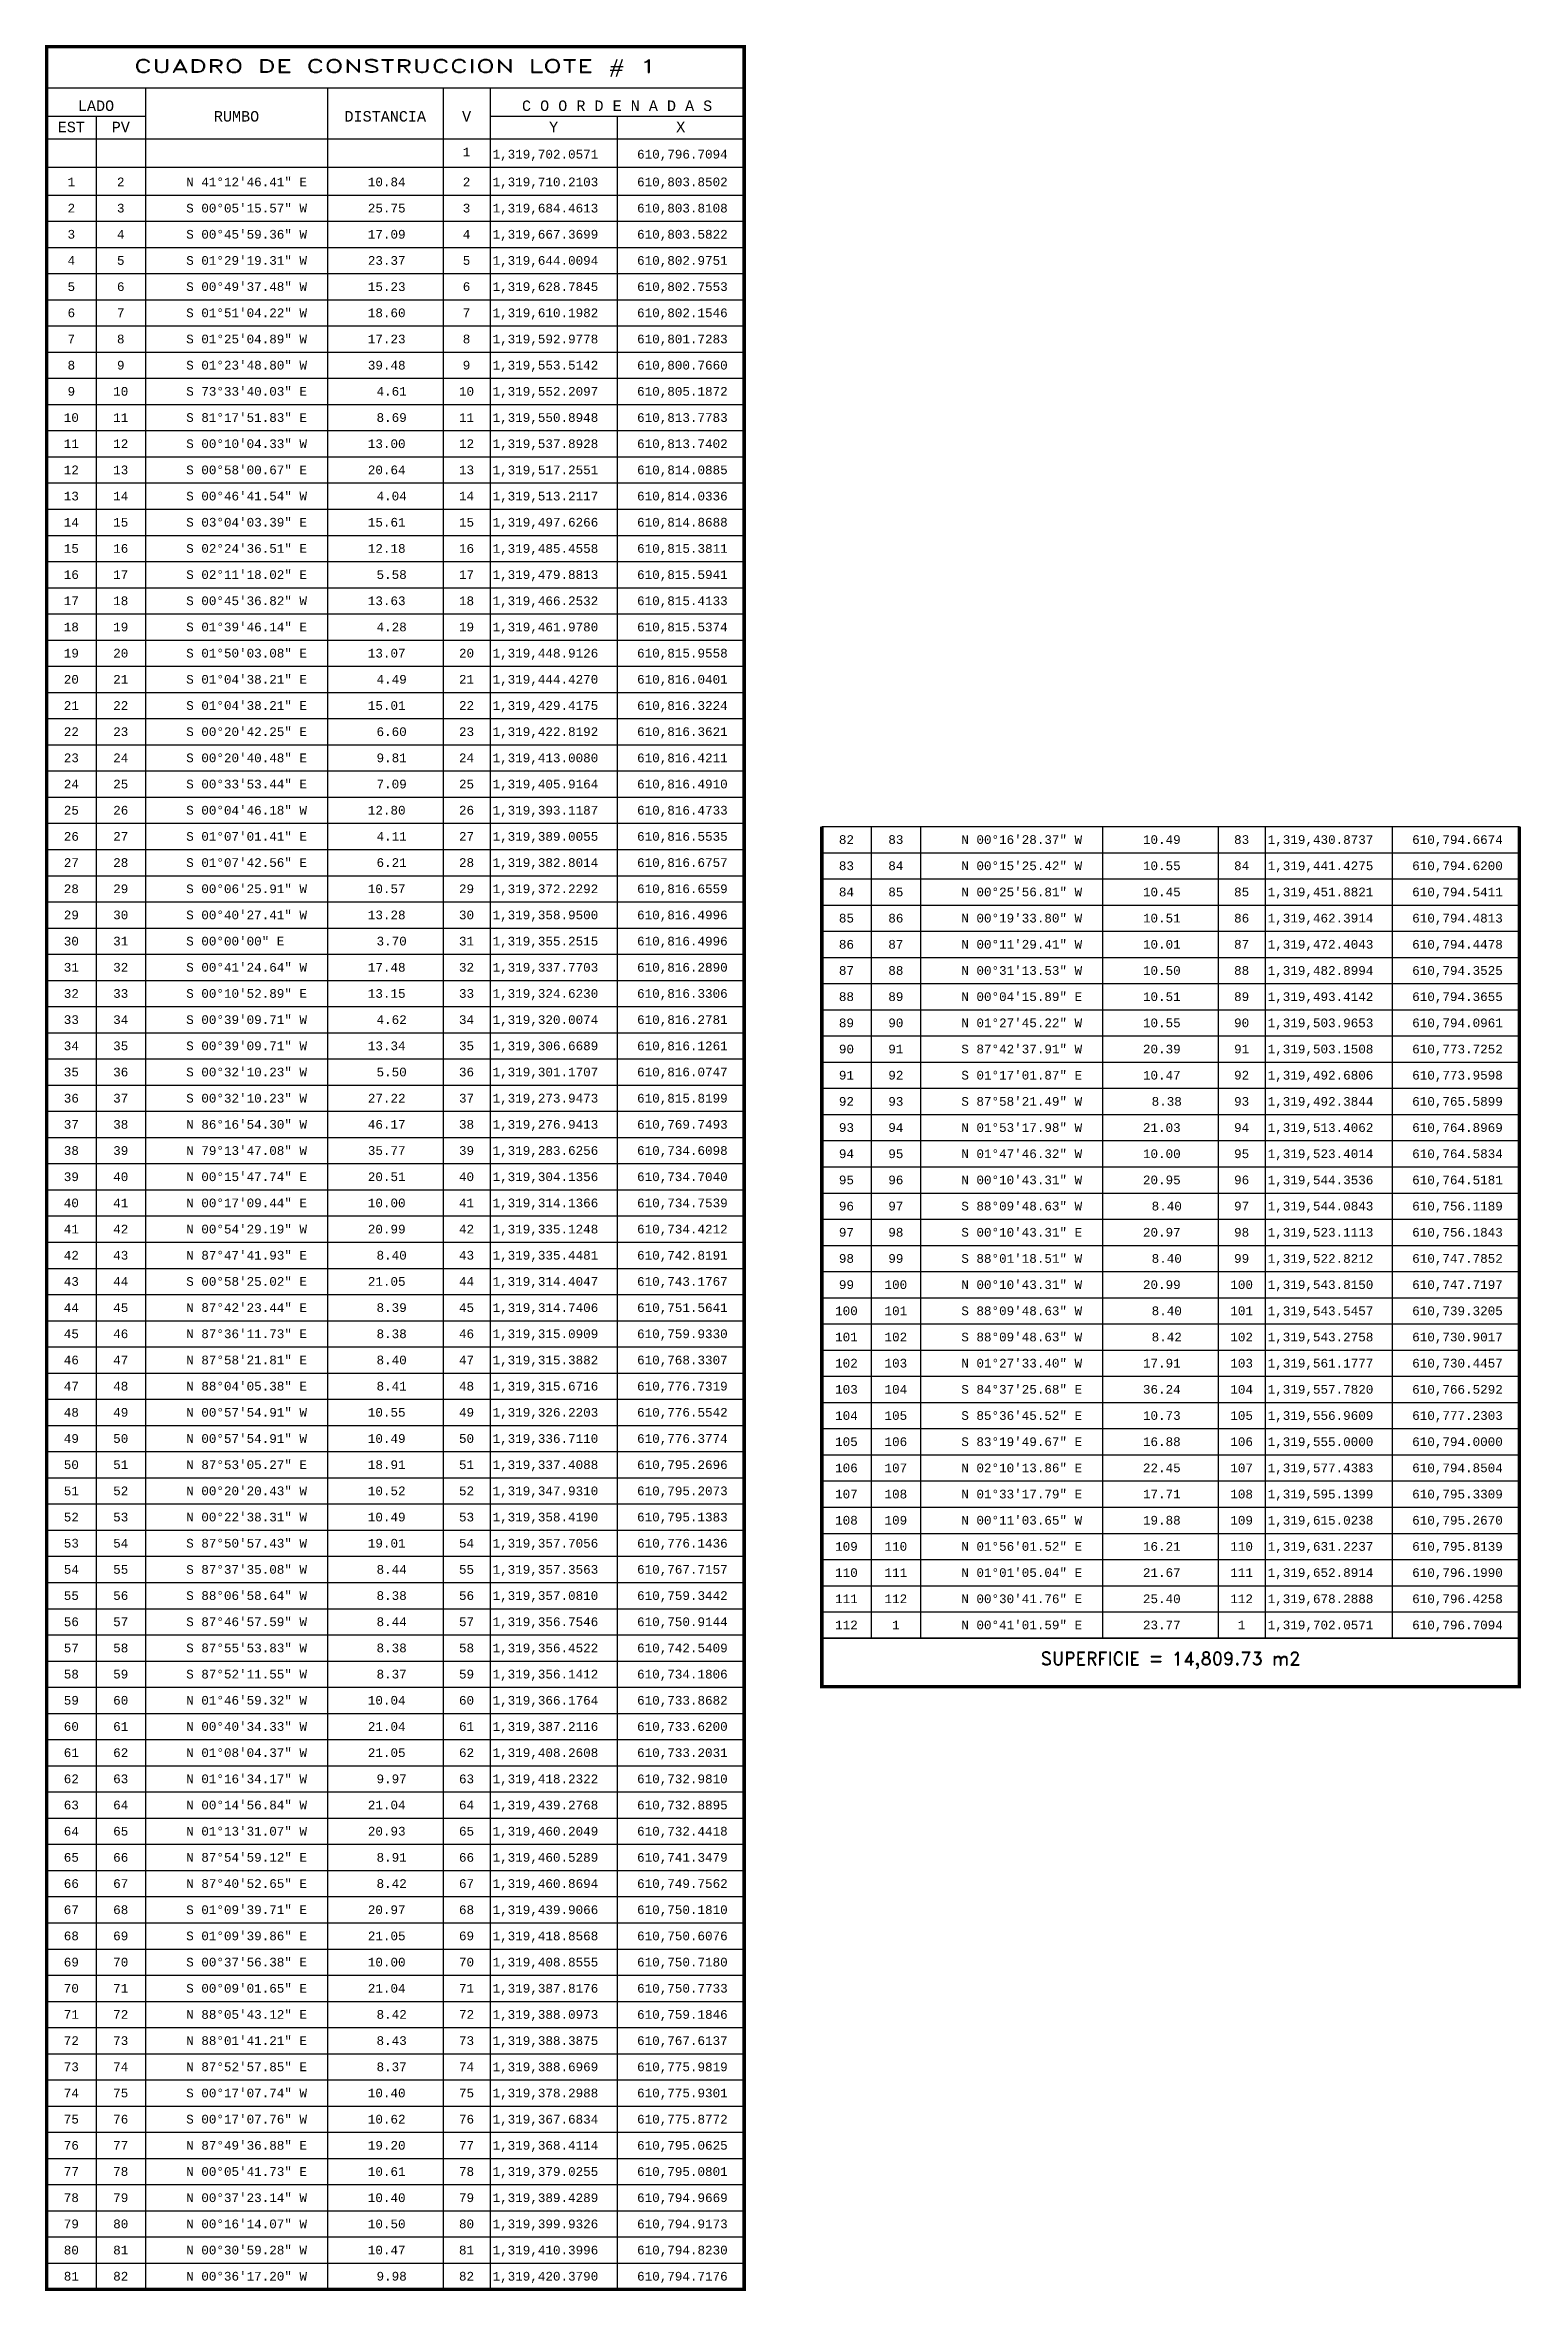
# Model space of a CAD drawing. Header units: millimetres. Extents: x 603916 to 1211550, y 1309898 to 2622648.
# Drawn here: x 605354.1 to 605512, y 1310823.9 to 1311063.9 of the extents above; entities that cross this region are included whole.
import ezdxf
from ezdxf.enums import TextEntityAlignment as Align

# ---------------------------------------------------------------- set-up
doc = ezdxf.new("R2010")
doc.units = ezdxf.units.MM
for name, color, linetype in [('CVL_CUADCON', 1, 'Continuous'), ('CVL_CUADCON_LIN', 8, 'Continuous'), ('CVL_CUADCON_TIT', 1, 'Continuous'), ('CVL_CUADCON_TX', 2, 'Continuous')]:
    doc.layers.add(name, color=color, linetype=linetype)
doc.styles.add('HUECA1', font='HUECA1.shx')
doc.styles.add('MONOTXT4', font='MONOTXT4.shx')

msp = doc.modelspace()

# ---------------------------------------------------------------- texts
at = {"layer": 'CVL_CUADCON_TIT', "color": 7, "ltscale": 0.5, "style": 'HUECA1', "width": 1.302213}
msp.add_text('CUADRO DE CONSTRUCCION LOTE # 1', height=1.3989, dxfattribs=at).set_placement((605363.661, 1311060.967), (605419.592, 1311060.967), align=Align.FIT)
at = {"layer": 'CVL_CUADCON_TIT', "color": 7, "ltscale": 0.5, "style": 'MONOTXT4'}
for s, height, p in [('LADO', 1.1191, (605359.614, 1311056.865)), ('C O O R D E N A D A S', 1.11912, (605415.327, 1311056.865)), ('EST', 1.1191, (605356.975, 1311054.594)), ('PV', 1.1191, (605362.263, 1311054.594)), ('Y', 1.119, (605408.538, 1311054.594)), ('X', 1.119, (605422.126, 1311054.594))]:
    msp.add_text(s, height=height, dxfattribs=at).set_placement(p, align=Align.CENTER)
at = {"layer": 'CVL_CUADCON_TIT', "color": 7, "ltscale": 0.5}
for s, height, style, p in [('RUMBO', 1.1191, 'MONOTXT4', (605374.638, 1311056.295)), ('DISTANCIA', 1.1191, 'MONOTXT4', (605390.539, 1311056.295)), ('V', 1.119, 'MONOTXT4', (605399.231, 1311056.295)), ('SUPERFICIE = 14,809.73 m2', 1.3989, 'HUECA1', (605474.497, 1310891.268))]:
    msp.add_text(s, height=height, dxfattribs=dict(at, style=style)).set_placement(p, align=Align.MIDDLE)
at = {"layer": 'CVL_CUADCON_TX', "color": 7, "ltscale": 0.5, "style": 'MONOTXT4'}
for s, height, p in [('1', 0.933, (605399.227, 1311052.012)), ('1', 0.933, (605356.975, 1311048.815)), ('2', 0.933, (605362.257, 1311048.815)), ('2', 0.933, (605399.227, 1311048.815)), ('2', 0.933, (605356.975, 1311046.017)), ('3', 0.933, (605362.257, 1311046.017)), ('3', 0.933, (605399.227, 1311046.017)), ('3', 0.933, (605356.975, 1311043.22)), ('4', 0.933, (605362.257, 1311043.22)), ('4', 0.933, (605399.227, 1311043.22)), ('4', 0.933, (605356.975, 1311040.422)), ('5', 0.933, (605362.257, 1311040.422)), ('5', 0.933, (605399.227, 1311040.422)), ('5', 0.933, (605356.975, 1311037.624)), ('6', 0.933, (605362.257, 1311037.624)), ('6', 0.933, (605399.227, 1311037.624)), ('6', 0.933, (605356.975, 1311034.826)), ('7', 0.933, (605362.257, 1311034.826)), ('7', 0.933, (605399.227, 1311034.826)), ('7', 0.933, (605356.975, 1311032.028)), ('8', 0.933, (605362.257, 1311032.028)), ('8', 0.933, (605399.227, 1311032.028)), ('8', 0.933, (605356.975, 1311029.231)), ('9', 0.933, (605362.257, 1311029.231)), ('9', 0.933, (605399.227, 1311029.231)), ('9', 0.933, (605356.975, 1311026.433)), ('10', 0.9326, (605362.257, 1311026.433)), ('10', 0.9326, (605399.227, 1311026.433)), ('10', 0.9326, (605356.975, 1311023.635)), ('11', 0.9326, (605362.257, 1311023.635)), ('11', 0.9326, (605399.227, 1311023.635)), ('11', 0.9326, (605356.975, 1311020.837)), ('12', 0.9326, (605362.257, 1311020.837)), ('12', 0.9326, (605399.227, 1311020.837)), ('12', 0.9326, (605356.975, 1311018.039)), ('13', 0.9326, (605362.257, 1311018.039)), ('13', 0.9326, (605399.227, 1311018.039)), ('13', 0.9326, (605356.975, 1311015.242)), ('14', 0.9326, (605362.257, 1311015.242)), ('14', 0.9326, (605399.227, 1311015.242)), ('14', 0.9326, (605356.975, 1311012.444)), ('15', 0.9326, (605362.257, 1311012.444)), ('15', 0.9326, (605399.227, 1311012.444)), ('15', 0.9326, (605356.975, 1311009.646)), ('16', 0.9326, (605362.257, 1311009.646)), ('16', 0.9326, (605399.227, 1311009.646)), ('16', 0.9326, (605356.975, 1311006.848)), ('17', 0.9326, (605362.257, 1311006.848)), ('17', 0.9326, (605399.227, 1311006.848)), ('17', 0.9326, (605356.975, 1311004.05)), ('18', 0.9326, (605362.257, 1311004.05)), ('18', 0.9326, (605399.227, 1311004.05)), ('18', 0.9326, (605356.975, 1311001.253)), ('19', 0.9326, (605362.257, 1311001.253)), ('19', 0.9326, (605399.227, 1311001.253)), ('19', 0.9326, (605356.975, 1310998.455)), ('20', 0.9326, (605362.257, 1310998.455)), ('20', 0.9326, (605399.227, 1310998.455)), ('20', 0.9326, (605356.975, 1310995.657)), ('21', 0.9326, (605362.257, 1310995.657)), ('21', 0.9326, (605399.227, 1310995.657)), ('21', 0.9326, (605356.975, 1310992.859)), ('22', 0.9326, (605362.257, 1310992.859)), ('22', 0.9326, (605399.227, 1310992.859)), ('22', 0.9326, (605356.975, 1310990.062)), ('23', 0.9326, (605362.257, 1310990.062)), ('23', 0.9326, (605399.227, 1310990.062)), ('23', 0.9326, (605356.975, 1310987.264)), ('24', 0.9326, (605362.257, 1310987.264)), ('24', 0.9326, (605399.227, 1310987.264)), ('24', 0.9326, (605356.975, 1310984.466)), ('25', 0.9326, (605362.257, 1310984.466)), ('25', 0.9326, (605399.227, 1310984.466)), ('25', 0.9326, (605356.975, 1310981.668)), ('26', 0.9326, (605362.257, 1310981.668)), ('26', 0.9326, (605399.227, 1310981.668)), ('26', 0.9326, (605356.975, 1310978.87)), ('27', 0.9326, (605362.257, 1310978.87)), ('27', 0.9326, (605399.227, 1310978.87)), ('82', 0.9326, (605439.845, 1310978.528)), ('83', 0.9326, (605445.127, 1310978.528)), ('83', 0.9326, (605482.097, 1310978.528)), ('27', 0.9326, (605356.975, 1310976.073)), ('28', 0.9326, (605362.257, 1310976.073)), ('28', 0.9326, (605399.227, 1310976.073)), ('83', 0.9326, (605439.845, 1310975.731)), ('84', 0.9326, (605445.127, 1310975.731)), ('84', 0.9326, (605482.097, 1310975.731)), ('28', 0.9326, (605356.975, 1310973.275)), ('29', 0.9326, (605362.257, 1310973.275)), ('29', 0.9326, (605399.227, 1310973.275)), ('84', 0.9326, (605439.845, 1310972.933)), ('85', 0.9326, (605445.127, 1310972.933)), ('85', 0.9326, (605482.097, 1310972.933)), ('29', 0.9326, (605356.975, 1310970.477)), ('30', 0.9326, (605362.257, 1310970.477)), ('30', 0.9326, (605399.227, 1310970.477)), ('85', 0.9326, (605439.845, 1310970.135)), ('86', 0.9326, (605445.127, 1310970.135)), ('86', 0.9326, (605482.097, 1310970.135)), ('30', 0.9326, (605356.975, 1310967.679)), ('31', 0.9326, (605362.257, 1310967.679)), ('31', 0.9326, (605399.227, 1310967.679)), ('86', 0.9326, (605439.845, 1310967.337)), ('87', 0.9326, (605445.127, 1310967.337)), ('87', 0.9326, (605482.097, 1310967.337)), ('31', 0.9326, (605356.975, 1310964.881)), ('32', 0.9326, (605362.257, 1310964.881)), ('32', 0.9326, (605399.227, 1310964.881)), ('87', 0.9326, (605439.845, 1310964.539)), ('88', 0.9326, (605445.127, 1310964.539)), ('88', 0.9326, (605482.097, 1310964.539)), ('32', 0.9326, (605356.975, 1310962.084)), ('33', 0.9326, (605362.257, 1310962.084)), ('33', 0.9326, (605399.227, 1310962.084)), ('88', 0.9326, (605439.845, 1310961.742)), ('89', 0.9326, (605445.127, 1310961.742)), ('89', 0.9326, (605482.097, 1310961.742)), ('33', 0.9326, (605356.975, 1310959.286)), ('34', 0.9326, (605362.257, 1310959.286)), ('34', 0.9326, (605399.227, 1310959.286)), ('89', 0.9326, (605439.845, 1310958.944)), ('90', 0.9326, (605445.127, 1310958.944)), ('90', 0.9326, (605482.097, 1310958.944)), ('34', 0.9326, (605356.975, 1310956.488)), ('35', 0.9326, (605362.257, 1310956.488)), ('35', 0.9326, (605399.227, 1310956.488)), ('90', 0.9326, (605439.845, 1310956.146)), ('91', 0.9326, (605445.127, 1310956.146)), ('91', 0.9326, (605482.097, 1310956.146)), ('35', 0.9326, (605356.975, 1310953.69)), ('36', 0.9326, (605362.257, 1310953.69)), ('36', 0.9326, (605399.227, 1310953.69)), ('91', 0.9326, (605439.845, 1310953.348)), ('92', 0.9326, (605445.127, 1310953.348)), ('92', 0.9326, (605482.097, 1310953.348)), ('36', 0.9326, (605356.975, 1310950.892)), ('37', 0.9326, (605362.257, 1310950.892)), ('37', 0.9326, (605399.227, 1310950.892)), ('92', 0.9326, (605439.845, 1310950.55)), ('93', 0.9326, (605445.127, 1310950.55)), ('93', 0.9326, (605482.097, 1310950.55)), ('37', 0.9326, (605356.975, 1310948.095)), ('38', 0.9326, (605362.257, 1310948.095)), ('38', 0.9326, (605399.227, 1310948.095)), ('93', 0.9326, (605439.845, 1310947.753)), ('94', 0.9326, (605445.127, 1310947.753)), ('94', 0.9326, (605482.097, 1310947.753)), ('38', 0.9326, (605356.975, 1310945.297)), ('39', 0.9326, (605362.257, 1310945.297)), ('39', 0.9326, (605399.227, 1310945.297)), ('94', 0.9326, (605439.845, 1310944.955)), ('95', 0.9326, (605445.127, 1310944.955)), ('95', 0.9326, (605482.097, 1310944.955)), ('39', 0.9326, (605356.975, 1310942.499)), ('40', 0.9326, (605362.257, 1310942.499)), ('40', 0.9326, (605399.227, 1310942.499)), ('95', 0.9326, (605439.845, 1310942.157)), ('96', 0.9326, (605445.127, 1310942.157)), ('96', 0.9326, (605482.097, 1310942.157)), ('40', 0.9326, (605356.975, 1310939.701)), ('41', 0.9326, (605362.257, 1310939.701)), ('41', 0.9326, (605399.227, 1310939.701)), ('96', 0.9326, (605439.845, 1310939.359)), ('97', 0.9326, (605445.127, 1310939.359)), ('97', 0.9326, (605482.097, 1310939.359)), ('41', 0.9326, (605356.975, 1310936.903)), ('42', 0.9326, (605362.257, 1310936.903)), ('42', 0.9326, (605399.227, 1310936.903)), ('97', 0.9326, (605439.845, 1310936.562)), ('98', 0.9326, (605445.127, 1310936.562)), ('98', 0.9326, (605482.097, 1310936.562)), ('42', 0.9326, (605356.975, 1310934.106)), ('43', 0.9326, (605362.257, 1310934.106)), ('43', 0.9326, (605399.227, 1310934.106)), ('98', 0.9326, (605439.845, 1310933.764)), ('99', 0.9326, (605445.127, 1310933.764)), ('99', 0.9326, (605482.097, 1310933.764)), ('43', 0.9326, (605356.975, 1310931.308)), ('44', 0.9326, (605362.257, 1310931.308)), ('44', 0.9326, (605399.227, 1310931.308)), ('99', 0.9326, (605439.845, 1310930.966)), ('100', 0.9326, (605445.127, 1310930.966)), ('100', 0.9326, (605482.097, 1310930.966)), ('44', 0.9326, (605356.975, 1310928.51)), ('45', 0.9326, (605362.257, 1310928.51)), ('45', 0.9326, (605399.227, 1310928.51)), ('100', 0.9326, (605439.845, 1310928.168)), ('101', 0.9326, (605445.127, 1310928.168)), ('101', 0.9326, (605482.097, 1310928.168)), ('45', 0.9326, (605356.975, 1310925.712)), ('46', 0.9326, (605362.257, 1310925.712)), ('46', 0.9326, (605399.227, 1310925.712)), ('101', 0.9326, (605439.845, 1310925.37)), ('102', 0.9326, (605445.127, 1310925.37)), ('102', 0.9326, (605482.097, 1310925.37)), ('46', 0.9326, (605356.975, 1310922.914)), ('47', 0.9326, (605362.257, 1310922.914)), ('47', 0.9326, (605399.227, 1310922.914)), ('102', 0.9326, (605439.845, 1310922.573)), ('103', 0.9326, (605445.127, 1310922.573)), ('103', 0.9326, (605482.097, 1310922.573)), ('47', 0.9326, (605356.975, 1310920.117)), ('48', 0.9326, (605362.257, 1310920.117)), ('48', 0.9326, (605399.227, 1310920.117)), ('103', 0.9326, (605439.845, 1310919.775)), ('104', 0.9326, (605445.127, 1310919.775)), ('104', 0.9326, (605482.097, 1310919.775)), ('48', 0.9326, (605356.975, 1310917.319)), ('49', 0.9326, (605362.257, 1310917.319)), ('49', 0.9326, (605399.227, 1310917.319)), ('104', 0.9326, (605439.845, 1310916.977)), ('105', 0.9326, (605445.127, 1310916.977)), ('105', 0.9326, (605482.097, 1310916.977)), ('49', 0.9326, (605356.975, 1310914.521)), ('50', 0.9326, (605362.257, 1310914.521)), ('50', 0.9326, (605399.227, 1310914.521)), ('105', 0.9326, (605439.845, 1310914.179)), ('106', 0.9326, (605445.127, 1310914.179)), ('106', 0.9326, (605482.097, 1310914.179)), ('50', 0.9326, (605356.975, 1310911.723)), ('51', 0.9326, (605362.257, 1310911.723)), ('51', 0.9326, (605399.227, 1310911.723)), ('106', 0.9326, (605439.845, 1310911.381)), ('107', 0.9326, (605445.127, 1310911.381)), ('107', 0.9326, (605482.097, 1310911.381)), ('51', 0.9326, (605356.975, 1310908.925)), ('52', 0.9326, (605362.257, 1310908.925)), ('52', 0.9326, (605399.227, 1310908.925)), ('107', 0.9326, (605439.845, 1310908.584)), ('108', 0.9326, (605445.127, 1310908.584)), ('108', 0.9326, (605482.097, 1310908.584)), ('52', 0.9326, (605356.975, 1310906.128)), ('53', 0.9326, (605362.257, 1310906.128)), ('53', 0.9326, (605399.227, 1310906.128)), ('108', 0.9326, (605439.845, 1310905.786)), ('109', 0.9326, (605445.127, 1310905.786)), ('109', 0.9326, (605482.097, 1310905.786)), ('53', 0.9326, (605356.975, 1310903.33)), ('54', 0.9326, (605362.257, 1310903.33)), ('54', 0.9326, (605399.227, 1310903.33)), ('109', 0.9326, (605439.845, 1310902.988)), ('110', 0.9326, (605445.127, 1310902.988)), ('110', 0.9326, (605482.097, 1310902.988)), ('54', 0.9326, (605356.975, 1310900.532)), ('55', 0.9326, (605362.257, 1310900.532)), ('55', 0.9326, (605399.227, 1310900.532)), ('110', 0.9326, (605439.845, 1310900.19)), ('111', 0.9326, (605445.127, 1310900.19)), ('111', 0.9326, (605482.097, 1310900.19)), ('55', 0.9326, (605356.975, 1310897.734)), ('56', 0.9326, (605362.257, 1310897.734)), ('56', 0.9326, (605399.227, 1310897.734)), ('111', 0.9326, (605439.845, 1310897.392)), ('112', 0.9326, (605445.127, 1310897.392)), ('112', 0.9326, (605482.097, 1310897.392)), ('56', 0.9326, (605356.975, 1310894.937)), ('57', 0.9326, (605362.257, 1310894.937)), ('57', 0.9326, (605399.227, 1310894.937)), ('112', 0.9326, (605439.845, 1310894.595)), ('1', 0.933, (605445.127, 1310894.595)), ('1', 0.933, (605482.097, 1310894.595)), ('57', 0.9326, (605356.975, 1310892.139)), ('58', 0.9326, (605362.257, 1310892.139)), ('58', 0.9326, (605399.227, 1310892.139)), ('58', 0.9326, (605356.975, 1310889.341)), ('59', 0.9326, (605362.257, 1310889.341)), ('59', 0.9326, (605399.227, 1310889.341)), ('59', 0.9326, (605356.975, 1310886.543)), ('60', 0.9326, (605362.257, 1310886.543)), ('60', 0.9326, (605399.227, 1310886.543)), ('60', 0.9326, (605356.975, 1310883.745)), ('61', 0.9326, (605362.257, 1310883.745)), ('61', 0.9326, (605399.227, 1310883.745)), ('61', 0.9326, (605356.975, 1310880.948)), ('62', 0.9326, (605362.257, 1310880.948)), ('62', 0.9326, (605399.227, 1310880.948)), ('62', 0.9326, (605356.975, 1310878.15)), ('63', 0.9326, (605362.257, 1310878.15)), ('63', 0.9326, (605399.227, 1310878.15)), ('63', 0.9326, (605356.975, 1310875.352)), ('64', 0.9326, (605362.257, 1310875.352)), ('64', 0.9326, (605399.227, 1310875.352)), ('64', 0.9326, (605356.975, 1310872.554)), ('65', 0.9326, (605362.257, 1310872.554)), ('65', 0.9326, (605399.227, 1310872.554)), ('65', 0.9326, (605356.975, 1310869.756)), ('66', 0.9326, (605362.257, 1310869.756)), ('66', 0.9326, (605399.227, 1310869.756)), ('66', 0.9326, (605356.975, 1310866.959)), ('67', 0.9326, (605362.257, 1310866.959)), ('67', 0.9326, (605399.227, 1310866.959)), ('67', 0.9326, (605356.975, 1310864.161)), ('68', 0.9326, (605362.257, 1310864.161)), ('68', 0.9326, (605399.227, 1310864.161)), ('68', 0.9326, (605356.975, 1310861.363)), ('69', 0.9326, (605362.257, 1310861.363)), ('69', 0.9326, (605399.227, 1310861.363)), ('69', 0.9326, (605356.975, 1310858.565)), ('70', 0.9326, (605362.257, 1310858.565)), ('70', 0.9326, (605399.227, 1310858.565)), ('70', 0.9326, (605356.975, 1310855.767)), ('71', 0.9326, (605362.257, 1310855.767)), ('71', 0.9326, (605399.227, 1310855.767)), ('71', 0.9326, (605356.975, 1310852.97)), ('72', 0.9326, (605362.257, 1310852.97)), ('72', 0.9326, (605399.227, 1310852.97)), ('72', 0.9326, (605356.975, 1310850.172)), ('73', 0.9326, (605362.257, 1310850.172)), ('73', 0.9326, (605399.227, 1310850.172)), ('73', 0.9326, (605356.975, 1310847.374)), ('74', 0.9326, (605362.257, 1310847.374)), ('74', 0.9326, (605399.227, 1310847.374)), ('74', 0.9326, (605356.975, 1310844.576)), ('75', 0.9326, (605362.257, 1310844.576)), ('75', 0.9326, (605399.227, 1310844.576)), ('75', 0.9326, (605356.975, 1310841.778)), ('76', 0.9326, (605362.257, 1310841.778)), ('76', 0.9326, (605399.227, 1310841.778)), ('76', 0.9326, (605356.975, 1310838.981)), ('77', 0.9326, (605362.257, 1310838.981)), ('77', 0.9326, (605399.227, 1310838.981)), ('77', 0.9326, (605356.975, 1310836.183)), ('78', 0.9326, (605362.257, 1310836.183)), ('78', 0.9326, (605399.227, 1310836.183)), ('78', 0.9326, (605356.975, 1310833.385)), ('79', 0.9326, (605362.257, 1310833.385)), ('79', 0.9326, (605399.227, 1310833.385)), ('79', 0.9326, (605356.975, 1310830.587)), ('80', 0.9326, (605362.257, 1310830.587)), ('80', 0.9326, (605399.227, 1310830.587)), ('80', 0.9326, (605356.975, 1310827.789)), ('81', 0.9326, (605362.257, 1310827.789)), ('81', 0.9326, (605399.227, 1310827.789)), ('81', 0.9326, (605356.975, 1310824.992)), ('82', 0.9326, (605362.257, 1310824.992)), ('82', 0.9326, (605399.227, 1310824.992))]:
    msp.add_text(s, height=height, dxfattribs=at).set_placement(p, align=Align.CENTER)
for s, p in [('1,319,702.0571', (605402.01, 1311051.779)), ('610,796.7094', (605417.463, 1311051.779)), ('N 41%%d12\'46.41" E', (605369.257, 1311048.815)), ('10.84', (605388.674, 1311048.815)), ('1,319,710.2103', (605402.01, 1311048.815)), ('610,803.8502', (605417.463, 1311048.815)), ('S 00%%d05\'15.57" W', (605369.257, 1311046.017)), ('25.75', (605388.674, 1311046.017)), ('1,319,684.4613', (605402.01, 1311046.017)), ('610,803.8108', (605417.463, 1311046.017)), ('S 00%%d45\'59.36" W', (605369.257, 1311043.22)), ('17.09', (605388.674, 1311043.22)), ('1,319,667.3699', (605402.01, 1311043.22)), ('610,803.5822', (605417.463, 1311043.22)), ('S 01%%d29\'19.31" W', (605369.257, 1311040.422)), ('23.37', (605388.674, 1311040.422)), ('1,319,644.0094', (605402.01, 1311040.422)), ('610,802.9751', (605417.463, 1311040.422)), ('S 00%%d49\'37.48" W', (605369.257, 1311037.624)), ('15.23', (605388.674, 1311037.624)), ('1,319,628.7845', (605402.01, 1311037.624)), ('610,802.7553', (605417.463, 1311037.624)), ('S 01%%d51\'04.22" W', (605369.257, 1311034.826)), ('18.60', (605388.674, 1311034.826)), ('1,319,610.1982', (605402.01, 1311034.826)), ('610,802.1546', (605417.463, 1311034.826)), ('S 01%%d25\'04.89" W', (605369.257, 1311032.028)), ('17.23', (605388.674, 1311032.028)), ('1,319,592.9778', (605402.01, 1311032.028)), ('610,801.7283', (605417.463, 1311032.028)), ('S 01%%d23\'48.80" W', (605369.257, 1311029.231)), ('39.48', (605388.674, 1311029.231)), ('1,319,553.5142', (605402.01, 1311029.231)), ('610,800.7660', (605417.463, 1311029.231)), ('S 73%%d33\'40.03" E', (605369.257, 1311026.433)), ('4.61', (605389.606, 1311026.433)), ('1,319,552.2097', (605402.01, 1311026.433)), ('610,805.1872', (605417.463, 1311026.433)), ('S 81%%d17\'51.83" E', (605369.257, 1311023.635)), ('8.69', (605389.606, 1311023.635)), ('1,319,550.8948', (605402.01, 1311023.635)), ('610,813.7783', (605417.463, 1311023.635)), ('S 00%%d10\'04.33" W', (605369.257, 1311020.837)), ('13.00', (605388.674, 1311020.837)), ('1,319,537.8928', (605402.01, 1311020.837)), ('610,813.7402', (605417.463, 1311020.837)), ('S 00%%d58\'00.67" E', (605369.257, 1311018.039)), ('20.64', (605388.674, 1311018.039)), ('1,319,517.2551', (605402.01, 1311018.039)), ('610,814.0885', (605417.463, 1311018.039)), ('S 00%%d46\'41.54" W', (605369.257, 1311015.242)), ('4.04', (605389.606, 1311015.242)), ('1,319,513.2117', (605402.01, 1311015.242)), ('610,814.0336', (605417.463, 1311015.242)), ('S 03%%d04\'03.39" E', (605369.257, 1311012.444)), ('15.61', (605388.674, 1311012.444)), ('1,319,497.6266', (605402.01, 1311012.444)), ('610,814.8688', (605417.463, 1311012.444)), ('S 02%%d24\'36.51" E', (605369.257, 1311009.646)), ('12.18', (605388.674, 1311009.646)), ('1,319,485.4558', (605402.01, 1311009.646)), ('610,815.3811', (605417.463, 1311009.646)), ('S 02%%d11\'18.02" E', (605369.257, 1311006.848)), ('5.58', (605389.606, 1311006.848)), ('1,319,479.8813', (605402.01, 1311006.848)), ('610,815.5941', (605417.463, 1311006.848)), ('S 00%%d45\'36.82" W', (605369.257, 1311004.05)), ('13.63', (605388.674, 1311004.05)), ('1,319,466.2532', (605402.01, 1311004.05)), ('610,815.4133', (605417.463, 1311004.05)), ('S 01%%d39\'46.14" E', (605369.257, 1311001.253)), ('4.28', (605389.606, 1311001.253)), ('1,319,461.9780', (605402.01, 1311001.253)), ('610,815.5374', (605417.463, 1311001.253)), ('S 01%%d50\'03.08" E', (605369.257, 1310998.455)), ('13.07', (605388.674, 1310998.455)), ('1,319,448.9126', (605402.01, 1310998.455)), ('610,815.9558', (605417.463, 1310998.455)), ('S 01%%d04\'38.21" E', (605369.257, 1310995.657)), ('4.49', (605389.606, 1310995.657)), ('1,319,444.4270', (605402.01, 1310995.657)), ('610,816.0401', (605417.463, 1310995.657)), ('S 01%%d04\'38.21" E', (605369.257, 1310992.859)), ('15.01', (605388.674, 1310992.859)), ('1,319,429.4175', (605402.01, 1310992.859)), ('610,816.3224', (605417.463, 1310992.859)), ('S 00%%d20\'42.25" E', (605369.257, 1310990.062)), ('6.60', (605389.606, 1310990.062)), ('1,319,422.8192', (605402.01, 1310990.062)), ('610,816.3621', (605417.463, 1310990.062)), ('S 00%%d20\'40.48" E', (605369.257, 1310987.264)), ('9.81', (605389.606, 1310987.264)), ('1,319,413.0080', (605402.01, 1310987.264)), ('610,816.4211', (605417.463, 1310987.264)), ('S 00%%d33\'53.44" E', (605369.257, 1310984.466)), ('7.09', (605389.606, 1310984.466)), ('1,319,405.9164', (605402.01, 1310984.466)), ('610,816.4910', (605417.463, 1310984.466)), ('S 00%%d04\'46.18" W', (605369.257, 1310981.668)), ('12.80', (605388.674, 1310981.668)), ('1,319,393.1187', (605402.01, 1310981.668)), ('610,816.4733', (605417.463, 1310981.668)), ('S 01%%d07\'01.41" E', (605369.257, 1310978.87)), ('4.11', (605389.606, 1310978.87)), ('1,319,389.0055', (605402.01, 1310978.87)), ('610,816.5535', (605417.463, 1310978.87)), ('N 00%%d16\'28.37" W', (605452.127, 1310978.528)), ('10.49', (605471.544, 1310978.528)), ('1,319,430.8737', (605484.88, 1310978.528)), ('610,794.6674', (605500.333, 1310978.528)), ('S 01%%d07\'42.56" E', (605369.257, 1310976.073)), ('6.21', (605389.606, 1310976.073)), ('1,319,382.8014', (605402.01, 1310976.073)), ('610,816.6757', (605417.463, 1310976.073)), ('N 00%%d15\'25.42" W', (605452.127, 1310975.731)), ('10.55', (605471.544, 1310975.731)), ('1,319,441.4275', (605484.88, 1310975.731)), ('610,794.6200', (605500.333, 1310975.731)), ('S 00%%d06\'25.91" W', (605369.257, 1310973.275)), ('10.57', (605388.674, 1310973.275)), ('1,319,372.2292', (605402.01, 1310973.275)), ('610,816.6559', (605417.463, 1310973.275)), ('N 00%%d25\'56.81" W', (605452.127, 1310972.933)), ('10.45', (605471.544, 1310972.933)), ('1,319,451.8821', (605484.88, 1310972.933)), ('610,794.5411', (605500.333, 1310972.933)), ('S 00%%d40\'27.41" W', (605369.257, 1310970.477)), ('13.28', (605388.674, 1310970.477)), ('1,319,358.9500', (605402.01, 1310970.477)), ('610,816.4996', (605417.463, 1310970.477)), ('N 00%%d19\'33.80" W', (605452.127, 1310970.135)), ('10.51', (605471.544, 1310970.135)), ('1,319,462.3914', (605484.88, 1310970.135)), ('610,794.4813', (605500.333, 1310970.135)), ('S 00%%d00\'00" E', (605369.257, 1310967.679)), ('3.70', (605389.606, 1310967.679)), ('1,319,355.2515', (605402.01, 1310967.679)), ('610,816.4996', (605417.463, 1310967.679)), ('N 00%%d11\'29.41" W', (605452.127, 1310967.337)), ('10.01', (605471.544, 1310967.337)), ('1,319,472.4043', (605484.88, 1310967.337)), ('610,794.4478', (605500.333, 1310967.337)), ('S 00%%d41\'24.64" W', (605369.257, 1310964.881)), ('17.48', (605388.674, 1310964.881)), ('1,319,337.7703', (605402.01, 1310964.881)), ('610,816.2890', (605417.463, 1310964.881)), ('N 00%%d31\'13.53" W', (605452.127, 1310964.539)), ('10.50', (605471.544, 1310964.539)), ('1,319,482.8994', (605484.88, 1310964.539)), ('610,794.3525', (605500.333, 1310964.539)), ('S 00%%d10\'52.89" E', (605369.257, 1310962.084)), ('13.15', (605388.674, 1310962.084)), ('1,319,324.6230', (605402.01, 1310962.084)), ('610,816.3306', (605417.463, 1310962.084)), ('N 00%%d04\'15.89" E', (605452.127, 1310961.742)), ('10.51', (605471.544, 1310961.742)), ('1,319,493.4142', (605484.88, 1310961.742)), ('610,794.3655', (605500.333, 1310961.742)), ('S 00%%d39\'09.71" W', (605369.257, 1310959.286)), ('4.62', (605389.606, 1310959.286)), ('1,319,320.0074', (605402.01, 1310959.286)), ('610,816.2781', (605417.463, 1310959.286)), ('N 01%%d27\'45.22" W', (605452.127, 1310958.944)), ('10.55', (605471.544, 1310958.944)), ('1,319,503.9653', (605484.88, 1310958.944)), ('610,794.0961', (605500.333, 1310958.944)), ('S 00%%d39\'09.71" W', (605369.257, 1310956.488)), ('13.34', (605388.674, 1310956.488)), ('1,319,306.6689', (605402.01, 1310956.488)), ('610,816.1261', (605417.463, 1310956.488)), ('S 87%%d42\'37.91" W', (605452.127, 1310956.146)), ('20.39', (605471.544, 1310956.146)), ('1,319,503.1508', (605484.88, 1310956.146)), ('610,773.7252', (605500.333, 1310956.146)), ('S 00%%d32\'10.23" W', (605369.257, 1310953.69)), ('5.50', (605389.606, 1310953.69)), ('1,319,301.1707', (605402.01, 1310953.69)), ('610,816.0747', (605417.463, 1310953.69)), ('S 01%%d17\'01.87" E', (605452.127, 1310953.348)), ('10.47', (605471.544, 1310953.348)), ('1,319,492.6806', (605484.88, 1310953.348)), ('610,773.9598', (605500.333, 1310953.348)), ('S 00%%d32\'10.23" W', (605369.257, 1310950.892)), ('27.22', (605388.674, 1310950.892)), ('1,319,273.9473', (605402.01, 1310950.892)), ('610,815.8199', (605417.463, 1310950.892)), ('S 87%%d58\'21.49" W', (605452.127, 1310950.55)), ('8.38', (605472.476, 1310950.55)), ('1,319,492.3844', (605484.88, 1310950.55)), ('610,765.5899', (605500.333, 1310950.55)), ('N 86%%d16\'54.30" W', (605369.257, 1310948.095)), ('46.17', (605388.674, 1310948.095)), ('1,319,276.9413', (605402.01, 1310948.095)), ('610,769.7493', (605417.463, 1310948.095)), ('N 01%%d53\'17.98" W', (605452.127, 1310947.753)), ('21.03', (605471.544, 1310947.753)), ('1,319,513.4062', (605484.88, 1310947.753)), ('610,764.8969', (605500.333, 1310947.753)), ('N 79%%d13\'47.08" W', (605369.257, 1310945.297)), ('35.77', (605388.674, 1310945.297)), ('1,319,283.6256', (605402.01, 1310945.297)), ('610,734.6098', (605417.463, 1310945.297)), ('N 01%%d47\'46.32" W', (605452.127, 1310944.955)), ('10.00', (605471.544, 1310944.955)), ('1,319,523.4014', (605484.88, 1310944.955)), ('610,764.5834', (605500.333, 1310944.955)), ('N 00%%d15\'47.74" E', (605369.257, 1310942.499)), ('20.51', (605388.674, 1310942.499)), ('1,319,304.1356', (605402.01, 1310942.499)), ('610,734.7040', (605417.463, 1310942.499)), ('N 00%%d10\'43.31" W', (605452.127, 1310942.157)), ('20.95', (605471.544, 1310942.157)), ('1,319,544.3536', (605484.88, 1310942.157)), ('610,764.5181', (605500.333, 1310942.157)), ('N 00%%d17\'09.44" E', (605369.257, 1310939.701)), ('10.00', (605388.674, 1310939.701)), ('1,319,314.1366', (605402.01, 1310939.701)), ('610,734.7539', (605417.463, 1310939.701)), ('S 88%%d09\'48.63" W', (605452.127, 1310939.359)), ('8.40', (605472.476, 1310939.359)), ('1,319,544.0843', (605484.88, 1310939.359)), ('610,756.1189', (605500.333, 1310939.359)), ('N 00%%d54\'29.19" W', (605369.257, 1310936.903)), ('20.99', (605388.674, 1310936.903)), ('1,319,335.1248', (605402.01, 1310936.903)), ('610,734.4212', (605417.463, 1310936.903)), ('S 00%%d10\'43.31" E', (605452.127, 1310936.562)), ('20.97', (605471.544, 1310936.562)), ('1,319,523.1113', (605484.88, 1310936.562)), ('610,756.1843', (605500.333, 1310936.562)), ('N 87%%d47\'41.93" E', (605369.257, 1310934.106)), ('8.40', (605389.606, 1310934.106)), ('1,319,335.4481', (605402.01, 1310934.106)), ('610,742.8191', (605417.463, 1310934.106)), ('S 88%%d01\'18.51" W', (605452.127, 1310933.764)), ('8.40', (605472.476, 1310933.764)), ('1,319,522.8212', (605484.88, 1310933.764)), ('610,747.7852', (605500.333, 1310933.764)), ('S 00%%d58\'25.02" E', (605369.257, 1310931.308)), ('21.05', (605388.674, 1310931.308)), ('1,319,314.4047', (605402.01, 1310931.308)), ('610,743.1767', (605417.463, 1310931.308)), ('N 00%%d10\'43.31" W', (605452.127, 1310930.966)), ('20.99', (605471.544, 1310930.966)), ('1,319,543.8150', (605484.88, 1310930.966)), ('610,747.7197', (605500.333, 1310930.966)), ('N 87%%d42\'23.44" E', (605369.257, 1310928.51)), ('8.39', (605389.606, 1310928.51)), ('1,319,314.7406', (605402.01, 1310928.51)), ('610,751.5641', (605417.463, 1310928.51)), ('S 88%%d09\'48.63" W', (605452.127, 1310928.168)), ('8.40', (605472.476, 1310928.168)), ('1,319,543.5457', (605484.88, 1310928.168)), ('610,739.3205', (605500.333, 1310928.168)), ('N 87%%d36\'11.73" E', (605369.257, 1310925.712)), ('8.38', (605389.606, 1310925.712)), ('1,319,315.0909', (605402.01, 1310925.712)), ('610,759.9330', (605417.463, 1310925.712)), ('S 88%%d09\'48.63" W', (605452.127, 1310925.37)), ('8.42', (605472.476, 1310925.37)), ('1,319,543.2758', (605484.88, 1310925.37)), ('610,730.9017', (605500.333, 1310925.37)), ('N 87%%d58\'21.81" E', (605369.257, 1310922.914)), ('8.40', (605389.606, 1310922.914)), ('1,319,315.3882', (605402.01, 1310922.914)), ('610,768.3307', (605417.463, 1310922.914)), ('N 01%%d27\'33.40" W', (605452.127, 1310922.573)), ('17.91', (605471.544, 1310922.573)), ('1,319,561.1777', (605484.88, 1310922.573)), ('610,730.4457', (605500.333, 1310922.573)), ('N 88%%d04\'05.38" E', (605369.257, 1310920.117)), ('8.41', (605389.606, 1310920.117)), ('1,319,315.6716', (605402.01, 1310920.117)), ('610,776.7319', (605417.463, 1310920.117)), ('S 84%%d37\'25.68" E', (605452.127, 1310919.775)), ('36.24', (605471.544, 1310919.775)), ('1,319,557.7820', (605484.88, 1310919.775)), ('610,766.5292', (605500.333, 1310919.775)), ('N 00%%d57\'54.91" W', (605369.257, 1310917.319)), ('10.55', (605388.674, 1310917.319)), ('1,319,326.2203', (605402.01, 1310917.319)), ('610,776.5542', (605417.463, 1310917.319)), ('S 85%%d36\'45.52" E', (605452.127, 1310916.977)), ('10.73', (605471.544, 1310916.977)), ('1,319,556.9609', (605484.88, 1310916.977)), ('610,777.2303', (605500.333, 1310916.977)), ('N 00%%d57\'54.91" W', (605369.257, 1310914.521)), ('10.49', (605388.674, 1310914.521)), ('1,319,336.7110', (605402.01, 1310914.521)), ('610,776.3774', (605417.463, 1310914.521)), ('S 83%%d19\'49.67" E', (605452.127, 1310914.179)), ('16.88', (605471.544, 1310914.179)), ('1,319,555.0000', (605484.88, 1310914.179)), ('610,794.0000', (605500.333, 1310914.179)), ('N 87%%d53\'05.27" E', (605369.257, 1310911.723)), ('18.91', (605388.674, 1310911.723)), ('1,319,337.4088', (605402.01, 1310911.723)), ('610,795.2696', (605417.463, 1310911.723)), ('N 02%%d10\'13.86" E', (605452.127, 1310911.381)), ('22.45', (605471.544, 1310911.381)), ('1,319,577.4383', (605484.88, 1310911.381)), ('610,794.8504', (605500.333, 1310911.381)), ('N 00%%d20\'20.43" W', (605369.257, 1310908.925)), ('10.52', (605388.674, 1310908.925)), ('1,319,347.9310', (605402.01, 1310908.925)), ('610,795.2073', (605417.463, 1310908.925)), ('N 01%%d33\'17.79" E', (605452.127, 1310908.584)), ('17.71', (605471.544, 1310908.584)), ('1,319,595.1399', (605484.88, 1310908.584)), ('610,795.3309', (605500.333, 1310908.584)), ('N 00%%d22\'38.31" W', (605369.257, 1310906.128)), ('10.49', (605388.674, 1310906.128)), ('1,319,358.4190', (605402.01, 1310906.128)), ('610,795.1383', (605417.463, 1310906.128)), ('N 00%%d11\'03.65" W', (605452.127, 1310905.786)), ('19.88', (605471.544, 1310905.786)), ('1,319,615.0238', (605484.88, 1310905.786)), ('610,795.2670', (605500.333, 1310905.786)), ('S 87%%d50\'57.43" W', (605369.257, 1310903.33)), ('19.01', (605388.674, 1310903.33)), ('1,319,357.7056', (605402.01, 1310903.33)), ('610,776.1436', (605417.463, 1310903.33)), ('N 01%%d56\'01.52" E', (605452.127, 1310902.988)), ('16.21', (605471.544, 1310902.988)), ('1,319,631.2237', (605484.88, 1310902.988)), ('610,795.8139', (605500.333, 1310902.988)), ('S 87%%d37\'35.08" W', (605369.257, 1310900.532)), ('8.44', (605389.606, 1310900.532)), ('1,319,357.3563', (605402.01, 1310900.532)), ('610,767.7157', (605417.463, 1310900.532)), ('N 01%%d01\'05.04" E', (605452.127, 1310900.19)), ('21.67', (605471.544, 1310900.19)), ('1,319,652.8914', (605484.88, 1310900.19)), ('610,796.1990', (605500.333, 1310900.19)), ('S 88%%d06\'58.64" W', (605369.257, 1310897.734)), ('8.38', (605389.606, 1310897.734)), ('1,319,357.0810', (605402.01, 1310897.734)), ('610,759.3442', (605417.463, 1310897.734)), ('N 00%%d30\'41.76" E', (605452.127, 1310897.392)), ('25.40', (605471.544, 1310897.392)), ('1,319,678.2888', (605484.88, 1310897.392)), ('610,796.4258', (605500.333, 1310897.392)), ('S 87%%d46\'57.59" W', (605369.257, 1310894.937)), ('8.44', (605389.606, 1310894.937)), ('1,319,356.7546', (605402.01, 1310894.937)), ('610,750.9144', (605417.463, 1310894.937)), ('N 00%%d41\'01.59" E', (605452.127, 1310894.595)), ('23.77', (605471.544, 1310894.595)), ('1,319,702.0571', (605484.88, 1310894.595)), ('610,796.7094', (605500.333, 1310894.595)), ('S 87%%d55\'53.83" W', (605369.257, 1310892.139)), ('8.38', (605389.606, 1310892.139)), ('1,319,356.4522', (605402.01, 1310892.139)), ('610,742.5409', (605417.463, 1310892.139)), ('S 87%%d52\'11.55" W', (605369.257, 1310889.341)), ('8.37', (605389.606, 1310889.341)), ('1,319,356.1412', (605402.01, 1310889.341)), ('610,734.1806', (605417.463, 1310889.341)), ('N 01%%d46\'59.32" W', (605369.257, 1310886.543)), ('10.04', (605388.674, 1310886.543)), ('1,319,366.1764', (605402.01, 1310886.543)), ('610,733.8682', (605417.463, 1310886.543)), ('N 00%%d40\'34.33" W', (605369.257, 1310883.745)), ('21.04', (605388.674, 1310883.745)), ('1,319,387.2116', (605402.01, 1310883.745)), ('610,733.6200', (605417.463, 1310883.745)), ('N 01%%d08\'04.37" W', (605369.257, 1310880.948)), ('21.05', (605388.674, 1310880.948)), ('1,319,408.2608', (605402.01, 1310880.948)), ('610,733.2031', (605417.463, 1310880.948)), ('N 01%%d16\'34.17" W', (605369.257, 1310878.15)), ('9.97', (605389.606, 1310878.15)), ('1,319,418.2322', (605402.01, 1310878.15)), ('610,732.9810', (605417.463, 1310878.15)), ('N 00%%d14\'56.84" W', (605369.257, 1310875.352)), ('21.04', (605388.674, 1310875.352)), ('1,319,439.2768', (605402.01, 1310875.352)), ('610,732.8895', (605417.463, 1310875.352)), ('N 01%%d13\'31.07" W', (605369.257, 1310872.554)), ('20.93', (605388.674, 1310872.554)), ('1,319,460.2049', (605402.01, 1310872.554)), ('610,732.4418', (605417.463, 1310872.554)), ('N 87%%d54\'59.12" E', (605369.257, 1310869.756)), ('8.91', (605389.606, 1310869.756)), ('1,319,460.5289', (605402.01, 1310869.756)), ('610,741.3479', (605417.463, 1310869.756)), ('N 87%%d40\'52.65" E', (605369.257, 1310866.959)), ('8.42', (605389.606, 1310866.959)), ('1,319,460.8694', (605402.01, 1310866.959)), ('610,749.7562', (605417.463, 1310866.959)), ('S 01%%d09\'39.71" E', (605369.257, 1310864.161)), ('20.97', (605388.674, 1310864.161)), ('1,319,439.9066', (605402.01, 1310864.161)), ('610,750.1810', (605417.463, 1310864.161)), ('S 01%%d09\'39.86" E', (605369.257, 1310861.363)), ('21.05', (605388.674, 1310861.363)), ('1,319,418.8568', (605402.01, 1310861.363)), ('610,750.6076', (605417.463, 1310861.363)), ('S 00%%d37\'56.38" E', (605369.257, 1310858.565)), ('10.00', (605388.674, 1310858.565)), ('1,319,408.8555', (605402.01, 1310858.565)), ('610,750.7180', (605417.463, 1310858.565)), ('S 00%%d09\'01.65" E', (605369.257, 1310855.767)), ('21.04', (605388.674, 1310855.767)), ('1,319,387.8176', (605402.01, 1310855.767)), ('610,750.7733', (605417.463, 1310855.767)), ('N 88%%d05\'43.12" E', (605369.257, 1310852.97)), ('8.42', (605389.606, 1310852.97)), ('1,319,388.0973', (605402.01, 1310852.97)), ('610,759.1846', (605417.463, 1310852.97)), ('N 88%%d01\'41.21" E', (605369.257, 1310850.172)), ('8.43', (605389.606, 1310850.172)), ('1,319,388.3875', (605402.01, 1310850.172)), ('610,767.6137', (605417.463, 1310850.172)), ('N 87%%d52\'57.85" E', (605369.257, 1310847.374)), ('8.37', (605389.606, 1310847.374)), ('1,319,388.6969', (605402.01, 1310847.374)), ('610,775.9819', (605417.463, 1310847.374)), ('S 00%%d17\'07.74" W', (605369.257, 1310844.576)), ('10.40', (605388.674, 1310844.576)), ('1,319,378.2988', (605402.01, 1310844.576)), ('610,775.9301', (605417.463, 1310844.576)), ('S 00%%d17\'07.76" W', (605369.257, 1310841.778)), ('10.62', (605388.674, 1310841.778)), ('1,319,367.6834', (605402.01, 1310841.778)), ('610,775.8772', (605417.463, 1310841.778)), ('N 87%%d49\'36.88" E', (605369.257, 1310838.981)), ('19.20', (605388.674, 1310838.981)), ('1,319,368.4114', (605402.01, 1310838.981)), ('610,795.0625', (605417.463, 1310838.981)), ('N 00%%d05\'41.73" E', (605369.257, 1310836.183)), ('10.61', (605388.674, 1310836.183)), ('1,319,379.0255', (605402.01, 1310836.183)), ('610,795.0801', (605417.463, 1310836.183)), ('N 00%%d37\'23.14" W', (605369.257, 1310833.385)), ('10.40', (605388.674, 1310833.385)), ('1,319,389.4289', (605402.01, 1310833.385)), ('610,794.9669', (605417.463, 1310833.385)), ('N 00%%d16\'14.07" W', (605369.257, 1310830.587)), ('10.50', (605388.674, 1310830.587)), ('1,319,399.9326', (605402.01, 1310830.587)), ('610,794.9173', (605417.463, 1310830.587)), ('N 00%%d30\'59.28" W', (605369.257, 1310827.789)), ('10.47', (605388.674, 1310827.789)), ('1,319,410.3996', (605402.01, 1310827.789)), ('610,794.8230', (605417.463, 1310827.789)), ('N 00%%d36\'17.20" W', (605369.257, 1310824.992)), ('9.98', (605389.606, 1310824.992)), ('1,319,420.3790', (605402.01, 1310824.992)), ('610,794.7176', (605417.463, 1310824.992))]:
    msp.add_text(s, height=0.9326, dxfattribs=at).set_placement(p)

# ---------------------------------------------------------------- linework, layer by layer
at = {"layer": 'CVL_CUADCON', "color": 7, "linetype": 'Continuous', "const_width": 0.373, "flags": 128}
msp.add_lwpolyline([(605354.335, 1311063.737), (605428.918, 1311063.737), (605428.918, 1310824.059), (605354.335, 1310824.059)], close=True, dxfattribs=at)
at = {"layer": 'CVL_CUADCON', "color": 7, "linetype": 'Continuous', "flags": 128}
for points, const_width in [([(605354.335, 1311059.308), (605428.918, 1311059.308)], 0.14), ([(605354.335, 1311053.882), (605428.918, 1311053.882)], 0.14), ([(605511.788, 1310980.394), (605511.788, 1310888.47), (605437.206, 1310888.47), (605437.206, 1310980.394)], 0.373), ([(605437.206, 1310980.394), (605511.788, 1310980.394)], 0.14), ([(605437.206, 1310893.662), (605511.788, 1310893.662)], 0.14), ([(605354.335, 1310824.059), (605428.918, 1310824.059)], 0.14)]:
    msp.add_lwpolyline(points, dxfattribs=dict(at, const_width=const_width))
at = {"layer": 'CVL_CUADCON_LIN', "color": 7, "linetype": 'Continuous', "ltscale": 0.5}
for p, q in [((605364.901, 1311059.308), (605364.901, 1310824.059)), ((605384.365, 1311059.308), (605384.365, 1310824.059)), ((605396.716, 1311059.308), (605396.716, 1310824.059)), ((605401.738, 1311059.308), (605401.738, 1310824.059)), ((605354.335, 1311056.297), (605364.901, 1311056.297)), ((605359.614, 1311056.297), (605359.614, 1310824.059)), ((605401.738, 1311056.297), (605428.918, 1311056.297)), ((605415.328, 1311056.297), (605415.328, 1310824.059)), ((605354.335, 1311050.846), (605428.918, 1311050.846)), ((605354.335, 1311047.883), (605428.918, 1311047.883)), ((605354.335, 1311045.085), (605428.918, 1311045.085)), ((605354.335, 1311042.287), (605428.918, 1311042.287)), ((605354.335, 1311039.489), (605428.918, 1311039.489)), ((605354.335, 1311036.691), (605428.918, 1311036.691)), ((605354.335, 1311033.894), (605428.918, 1311033.894)), ((605354.335, 1311031.096), (605428.918, 1311031.096)), ((605354.335, 1311028.298), (605428.918, 1311028.298)), ((605354.335, 1311025.5), (605428.918, 1311025.5)), ((605354.335, 1311022.702), (605428.918, 1311022.702)), ((605354.335, 1311019.905), (605428.918, 1311019.905)), ((605354.335, 1311017.107), (605428.918, 1311017.107)), ((605354.335, 1311014.309), (605428.918, 1311014.309)), ((605354.335, 1311011.511), (605428.918, 1311011.511)), ((605354.335, 1311008.713), (605428.918, 1311008.713)), ((605354.335, 1311005.916), (605428.918, 1311005.916)), ((605354.335, 1311003.118), (605428.918, 1311003.118)), ((605354.335, 1311000.32), (605428.918, 1311000.32)), ((605354.335, 1310997.522), (605428.918, 1310997.522)), ((605354.335, 1310994.725), (605428.918, 1310994.725)), ((605354.335, 1310991.927), (605428.918, 1310991.927)), ((605354.335, 1310989.129), (605428.918, 1310989.129)), ((605354.335, 1310986.331), (605428.918, 1310986.331)), ((605354.335, 1310983.533), (605428.918, 1310983.533)), ((605354.335, 1310980.736), (605428.918, 1310980.736)), ((605437.206, 1310980.394), (605511.788, 1310980.394)), ((605442.484, 1310980.394), (605442.484, 1310893.662)), ((605447.771, 1310980.394), (605447.771, 1310893.662)), ((605467.235, 1310980.394), (605467.235, 1310893.662)), ((605479.586, 1310980.394), (605479.586, 1310893.662)), ((605484.609, 1310980.394), (605484.609, 1310893.662)), ((605498.198, 1310980.394), (605498.198, 1310893.662)), ((605354.335, 1310977.938), (605428.918, 1310977.938)), ((605437.206, 1310977.596), (605511.788, 1310977.596)), ((605354.335, 1310975.14), (605428.918, 1310975.14)), ((605437.206, 1310974.798), (605511.788, 1310974.798)), ((605354.335, 1310972.342), (605428.918, 1310972.342)), ((605437.206, 1310972), (605511.788, 1310972)), ((605354.335, 1310969.544), (605428.918, 1310969.544)), ((605437.206, 1310969.202), (605511.788, 1310969.202)), ((605354.335, 1310966.747), (605428.918, 1310966.747)), ((605437.206, 1310966.405), (605511.788, 1310966.405)), ((605354.335, 1310963.949), (605428.918, 1310963.949)), ((605437.206, 1310963.607), (605511.788, 1310963.607)), ((605354.335, 1310961.151), (605428.918, 1310961.151)), ((605437.206, 1310960.809), (605511.788, 1310960.809)), ((605354.335, 1310958.353), (605428.918, 1310958.353)), ((605437.206, 1310958.011), (605511.788, 1310958.011)), ((605354.335, 1310955.555), (605428.918, 1310955.555)), ((605437.206, 1310955.213), (605511.788, 1310955.213)), ((605354.335, 1310952.758), (605428.918, 1310952.758)), ((605437.206, 1310952.416), (605511.788, 1310952.416)), ((605354.335, 1310949.96), (605428.918, 1310949.96)), ((605437.206, 1310949.618), (605511.788, 1310949.618)), ((605354.335, 1310947.162), (605428.918, 1310947.162)), ((605437.206, 1310946.82), (605511.788, 1310946.82)), ((605354.335, 1310944.364), (605428.918, 1310944.364)), ((605437.206, 1310944.022), (605511.788, 1310944.022)), ((605354.335, 1310941.566), (605428.918, 1310941.566)), ((605437.206, 1310941.225), (605511.788, 1310941.225)), ((605354.335, 1310938.769), (605428.918, 1310938.769)), ((605437.206, 1310938.427), (605511.788, 1310938.427)), ((605354.335, 1310935.971), (605428.918, 1310935.971)), ((605437.206, 1310935.629), (605511.788, 1310935.629)), ((605354.335, 1310933.173), (605428.918, 1310933.173)), ((605437.206, 1310932.831), (605511.788, 1310932.831)), ((605354.335, 1310930.375), (605428.918, 1310930.375)), ((605437.206, 1310930.033), (605511.788, 1310930.033)), ((605354.335, 1310927.577), (605428.918, 1310927.577)), ((605437.206, 1310927.236), (605511.788, 1310927.236)), ((605354.335, 1310924.78), (605428.918, 1310924.78)), ((605437.206, 1310924.438), (605511.788, 1310924.438)), ((605354.335, 1310921.982), (605428.918, 1310921.982)), ((605437.206, 1310921.64), (605511.788, 1310921.64)), ((605354.335, 1310919.184), (605428.918, 1310919.184)), ((605437.206, 1310918.842), (605511.788, 1310918.842)), ((605354.335, 1310916.386), (605428.918, 1310916.386)), ((605437.206, 1310916.044), (605511.788, 1310916.044)), ((605354.335, 1310913.588), (605428.918, 1310913.588)), ((605437.206, 1310913.247), (605511.788, 1310913.247)), ((605354.335, 1310910.791), (605428.918, 1310910.791)), ((605437.206, 1310910.449), (605511.788, 1310910.449)), ((605354.335, 1310907.993), (605428.918, 1310907.993)), ((605437.206, 1310907.651), (605511.788, 1310907.651)), ((605354.335, 1310905.195), (605428.918, 1310905.195)), ((605437.206, 1310904.853), (605511.788, 1310904.853)), ((605354.335, 1310902.397), (605428.918, 1310902.397)), ((605437.206, 1310902.055), (605511.788, 1310902.055)), ((605354.335, 1310899.6), (605428.918, 1310899.6)), ((605437.206, 1310899.258), (605511.788, 1310899.258)), ((605354.335, 1310896.802), (605428.918, 1310896.802)), ((605437.206, 1310896.46), (605511.788, 1310896.46)), ((605354.335, 1310894.004), (605428.918, 1310894.004)), ((605437.206, 1310893.662), (605511.788, 1310893.662)), ((605354.335, 1310891.206), (605428.918, 1310891.206)), ((605354.335, 1310888.408), (605428.918, 1310888.408)), ((605354.335, 1310885.611), (605428.918, 1310885.611)), ((605354.335, 1310882.813), (605428.918, 1310882.813)), ((605354.335, 1310880.015), (605428.918, 1310880.015)), ((605354.335, 1310877.217), (605428.918, 1310877.217)), ((605354.335, 1310874.419), (605428.918, 1310874.419)), ((605354.335, 1310871.622), (605428.918, 1310871.622)), ((605354.335, 1310868.824), (605428.918, 1310868.824)), ((605354.335, 1310866.026), (605428.918, 1310866.026)), ((605354.335, 1310863.228), (605428.918, 1310863.228)), ((605354.335, 1310860.43), (605428.918, 1310860.43)), ((605354.335, 1310857.633), (605428.918, 1310857.633)), ((605354.335, 1310854.835), (605428.918, 1310854.835)), ((605354.335, 1310852.037), (605428.918, 1310852.037)), ((605354.335, 1310849.239), (605428.918, 1310849.239)), ((605354.335, 1310846.441), (605428.918, 1310846.441)), ((605354.335, 1310843.644), (605428.918, 1310843.644)), ((605354.335, 1310840.846), (605428.918, 1310840.846)), ((605354.335, 1310838.048), (605428.918, 1310838.048)), ((605354.335, 1310835.25), (605428.918, 1310835.25)), ((605354.335, 1310832.452), (605428.918, 1310832.452)), ((605354.335, 1310829.655), (605428.918, 1310829.655)), ((605354.335, 1310826.857), (605428.918, 1310826.857)), ((605354.335, 1310824.059), (605428.918, 1310824.059))]:
    msp.add_line(p, q, dxfattribs=at)

msp.set_redraw_order([(e.dxf.handle, doc.entitydb.next_handle()) for e in msp.query("TEXT MTEXT ATTDEF DIMENSION ARC_DIMENSION")])  # texts and dimensions are drawn at this point

doc.saveas('drawing.dxf')
